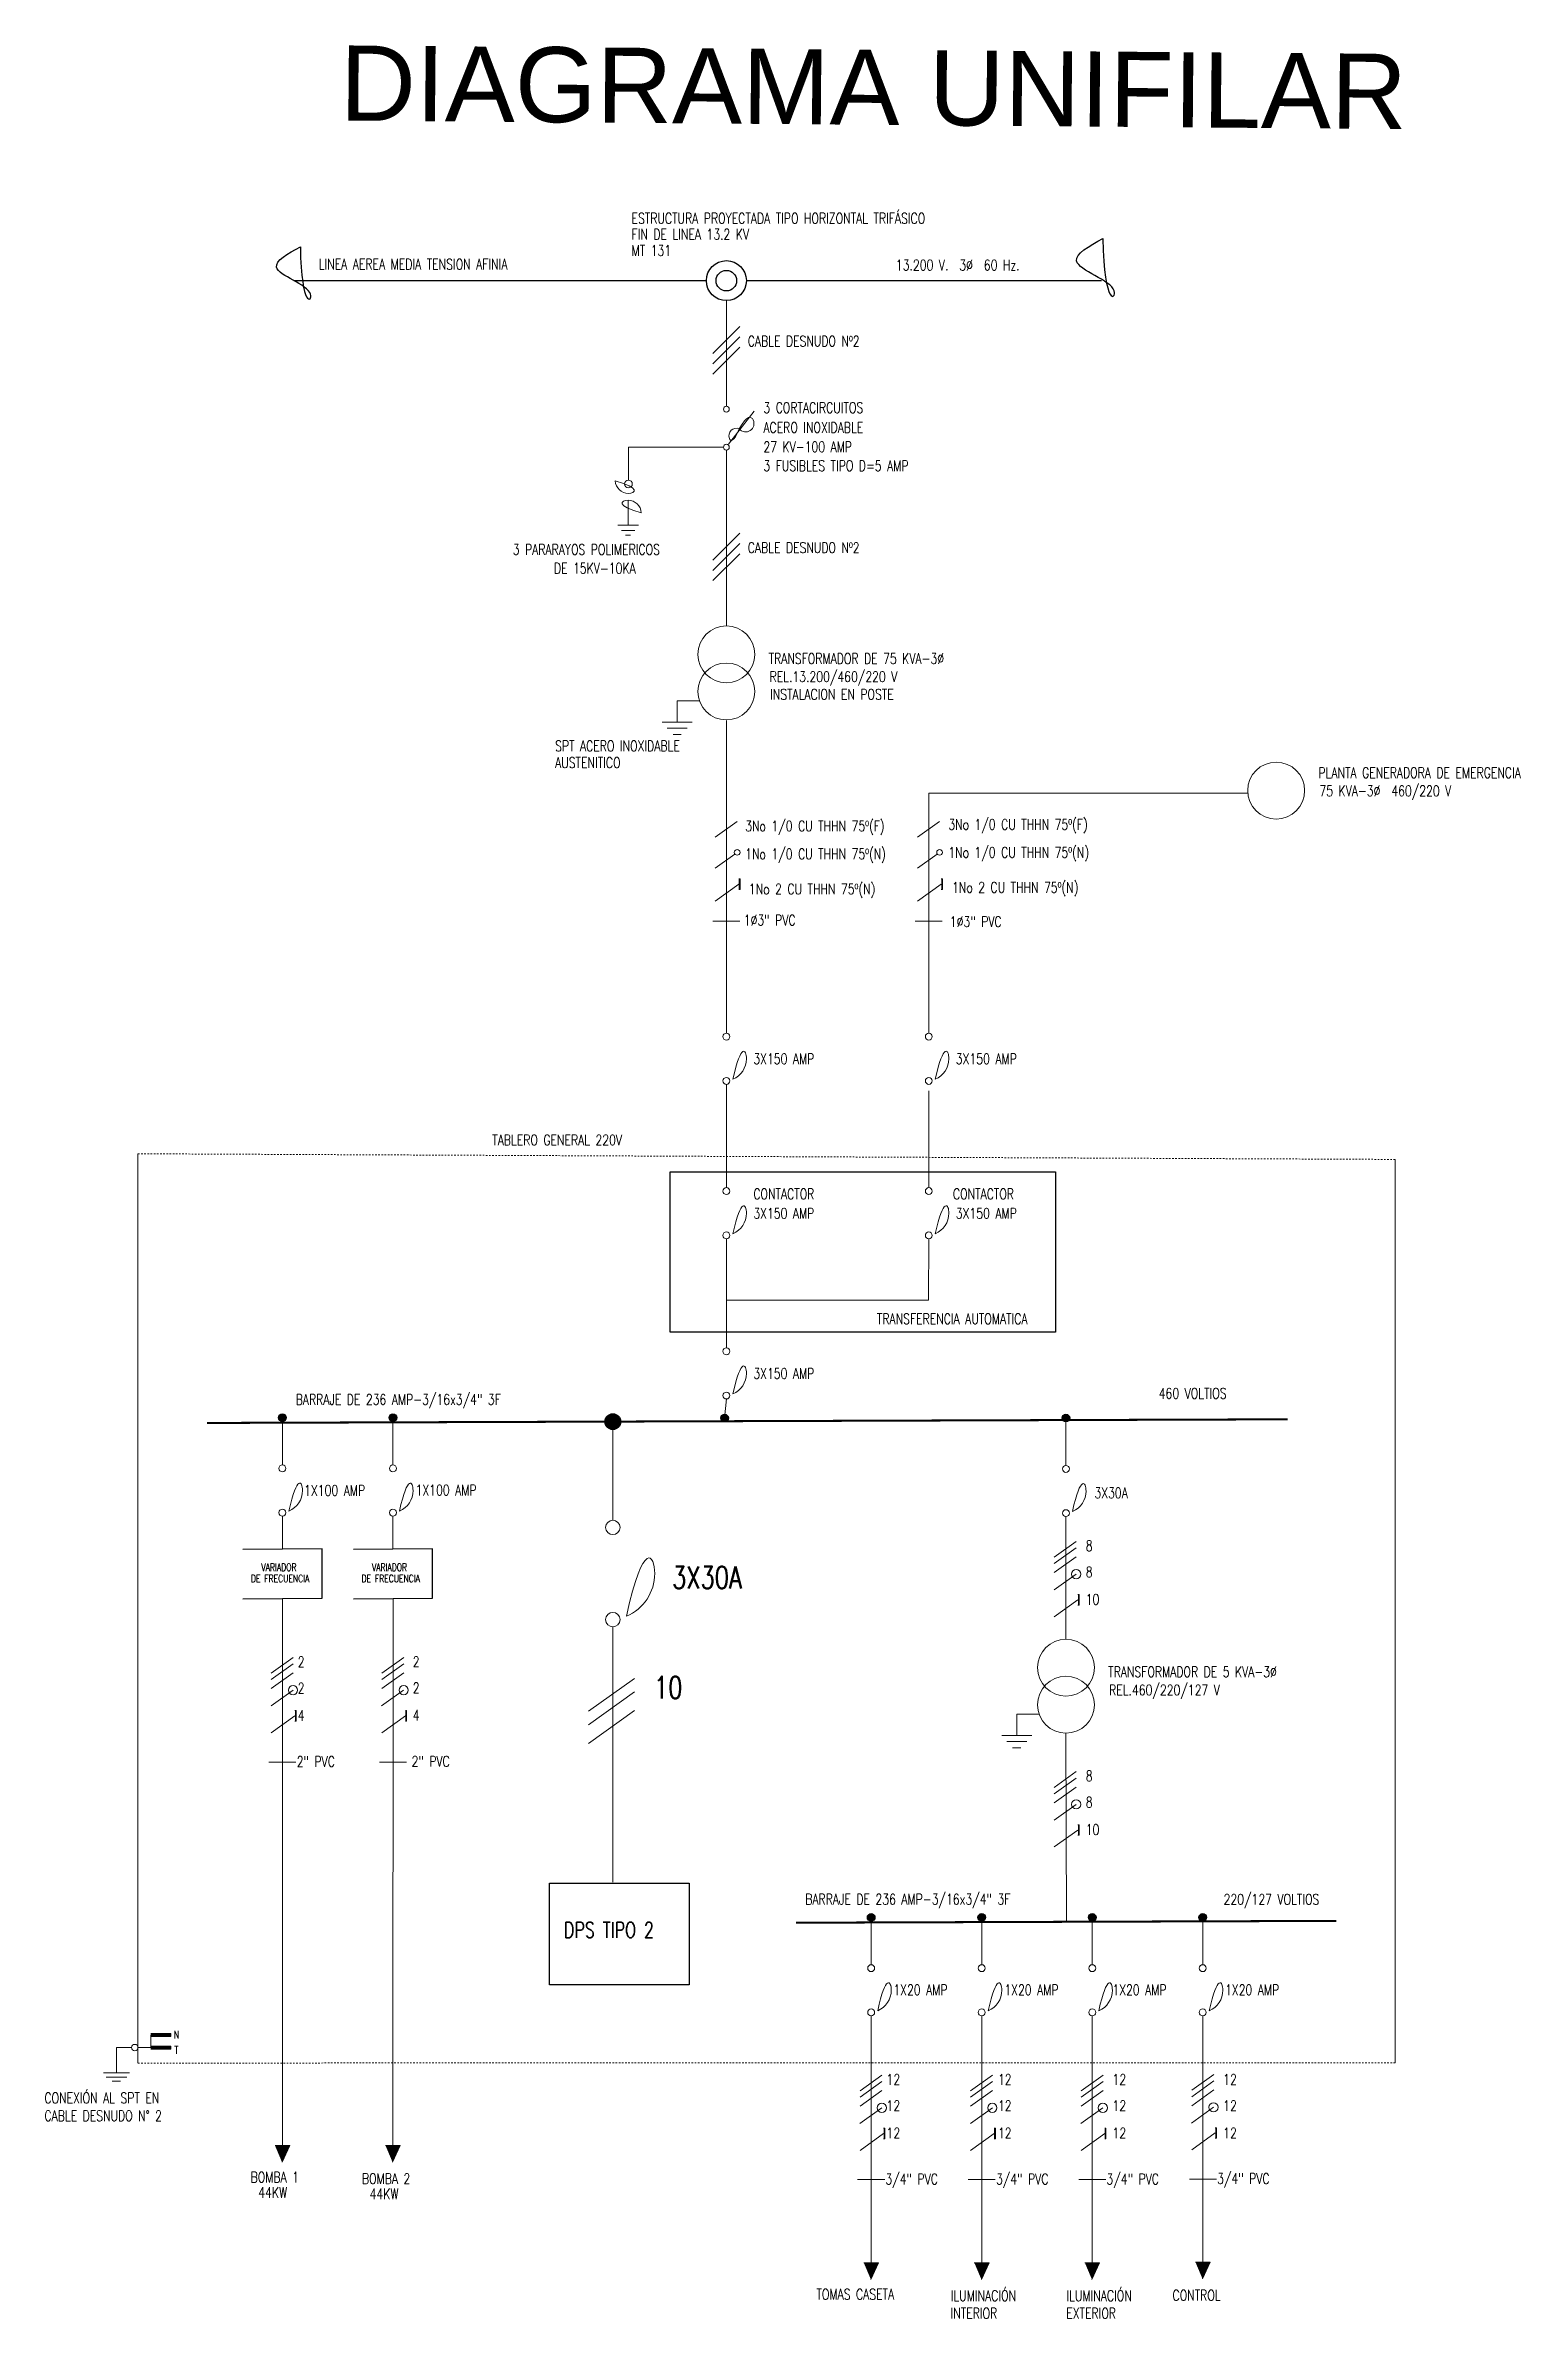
# Model space of a CAD drawing. Header units: millimetres. Extents: x 0 to 13122405194, y 0 to 58356550662.
# Drawn here: x 13122405100.4 to 13122405193.7, y 58356549733.8 to 58356549877.6 of the extents above; entities that cross this region are included whole.
import ezdxf
from ezdxf.lldxf.tags import DXFTag

# ---------------------------------------------------------------- set-up
doc = ezdxf.new("R2010")
doc.units = ezdxf.units.MM
for name, pattern in [('ACAD_ISO04W100', [30, 24, -3, 0, -3]), ('HIDDEN', [0.375, 0.25, -0.125]), ('LIN_13.2', [27.32, 10.7, -5.54, 0, -5.54, 0, -5.54])]:
    doc.linetypes.add(name, pattern=pattern)
for name, color, linetype in [('CABLE', 4, 'Continuous'), ('CON1', 5, 'Continuous'), ('CON3', 6, 'Continuous'), ('DIAGRAMA', 3, 'Continuous'), ('MUROS', 5, 'Continuous'), ('textos', 6, 'Continuous')]:
    doc.layers.add(name, color=color, linetype=linetype)
for name, color, linetype, lineweight in [('Diagrama Unifilar', 2, 'Continuous', 30), ('Existentes Red de MT', 1, 'LIN_13.2', 30), ('Linea Tomas', 1, 'Continuous', 35), ('MARQUILLA 1', 30, 'Continuous', 25), ('Retornos', 1, 'ACAD_ISO04W100', 25), ('SALMON', 30, 'Continuous', 15), ('TEX', 1, 'Continuous', 25), ('texto', 7, 'Continuous', 25)]:
    doc.layers.add(name, color=color, linetype=linetype, lineweight=lineweight)
doc.styles.add('Arch-Dim', font='romans.shx', dxfattribs={"width": 0.75, "height": 0.09})
doc.styles.add('HAND', font='hand')
doc.styles.get("Standard").update_dxf_attribs({"font": 'arial.ttf'})
tags = doc.linetypes.add('X', pattern='A,6.25,-1.36398,["X",HAND,S=1.5,R=0,X=0,Y=-0.750029],-1.317991', length=8.931971).pattern_tags.tags
tags[6] = DXFTag(74, 10)

msp = doc.modelspace()

# ---------------------------------------------------------------- texts
at = {"insert": (13122405119.04083, 58356549877.55846), "char_height": 4.75, "attachment_point": 1, "rotation": 359.5369862}
msp.add_mtext_dynamic_manual_height_columns('DIAGRAMA UNIFILAR', width=138.0214242, gutter_width=14.84375, heights=[0], dxfattribs=at)
at = {"layer": 'texto', "color": 7, "lineweight": 15, "style": 'Arch-Dim', "width": 0.75}
for s, height, p in [('ESTRUCTURA PROYECTADA TIPO HORIZONTAL TRIFÁSICO', 0.6703815, (13122405137.45559, 58356549866.28911, -8458.4941)), ('FIN DE LINEA 13.2 KV', 0.6703815, (13122405137.45559, 58356549865.27748, -8458.4941)), ('LINEA AEREA MEDIA TENSION AFINIA', 0.6703815, (13122405117.67247, 58356549863.3842, -8458.4941)), ('MT 131', 0.670382, (13122405137.45696, 58356549864.24617, -8458.4941)), ('13.200 V.  3%%c  60 Hz.', 0.6703815, (13122405154.17411, 58356549863.328, -8458.4941)), ('CABLE DESNUDO Nº2', 0.6703815, (13122405144.80578, 58356549858.51669, -8458.4941)), ('ACERO INOXIDABLE', 0.6703815, (13122405145.79538, 58356549853.05737, -8458.4941)), ('3 CORTACIRCUITOS', 0.6703815, (13122405145.79538, 58356549854.30917, -8458.4941)), ('27 KV-100 AMP', 0.6703815, (13122405145.79538, 58356549851.83583, -8458.4941)), ('3 FUSIBLES TIPO D=5 AMP', 0.6703815, (13122405145.79538, 58356549850.63808, -8458.4941)), ('3 PARARAYOS POLIMERICOS', 0.6703815, (13122405129.94314, 58356549845.34164, -8458.4941)), ('CABLE DESNUDO Nº2', 0.6703815, (13122405144.80578, 58356549845.45718, -8458.4941)), ('DE 15KV-10KA', 0.6703815, (13122405132.54689, 58356549844.15617, -8458.4941)), ('TRANSFORMADOR DE 75 KVA-3%%C  ', 0.6703815, (13122405146.1242, 58356549838.44603, -8458.4941)), ('REL.13.200/460/220 V', 0.6703815, (13122405146.18451, 58356549837.30124, -8458.4941)), ('INSTALACION EN POSTE', 0.6703815, (13122405146.21375, 58356549836.18187, -8458.4941)), ('SPT ACERO INOXIDABLE', 0.6703815, (13122405132.62295, 58356549832.92238, -8458.4941)), ('AUSTENITICO', 0.6703815, (13122405132.62295, 58356549831.86514, -8458.4941)), ('PLANTA GENERADORA DE EMERGENCIA  ', 0.6703815, (13122405180.89526, 58356549831.22307, -12518.57127)), ('75 KVA-3%%C  460/220 V', 0.6703815, (13122405180.95559, 58356549830.07828, -12518.57127)), ('3No 1/0 CU THHN 75º(F)', 0.6703815, (13122405144.64566, 58356549827.85593, -8458.4941)), ('3No 1/0 CU THHN 75º(F)', 0.6703815, (13122405157.48784, 58356549827.95435, -8458.4941)), ('1No 1/0 CU THHN 75º(N)', 0.6703815, (13122405144.64566, 58356549826.08948, -8458.4941)), ('1No 1/0 CU THHN 75º(N)', 0.6703815, (13122405157.48784, 58356549826.18788, -8458.4941)), ('1No 2 CU THHN 75º(N)', 0.6703815, (13122405144.87849, 58356549823.87299, -8458.4941)), ('1No 2 CU THHN 75º(N)', 0.6703815, (13122405157.72067, 58356549823.97142, -8458.4941)), ('1%%C3" PVC', 0.670382, (13122405144.55484, 58356549821.90005, -8458.4941)), ('1%%C3" PVC', 0.670382, (13122405157.58716, 58356549821.80745, -8458.4941)), ('3X150 AMP', 0.670382, (13122405145.15942, 58356549813.13243, -8458.4941)), ('3X150 AMP', 0.670382, (13122405157.96201, 58356549813.13243, -8458.4941)), ('TABLERO GENERAL 220V ', 0.6703815, (13122405128.64639, 58356549808.00104, -8458.4941)), ('CONTACTOR', 0.670382, (13122405145.15942, 58356549804.58914, -8458.4941)), ('CONTACTOR', 0.670382, (13122405157.7818, 58356549804.58914, -8458.4941)), ('3X150 AMP', 0.670382, (13122405145.15942, 58356549803.36183, -8458.4941)), ('3X150 AMP', 0.670382, (13122405157.96201, 58356549803.36183, -8458.4941)), ('TRANSFERENCIA AUTOMATICA', 0.6703815, (13122405152.97335, 58356549796.69109, -8458.4941)), ('3X150 AMP', 0.670382, (13122405145.15942, 58356549793.23381, -8458.4941)), ('BARRAJE DE 236 AMP-3/16x3/4" 3F ', 0.6703815, (13122405116.21836, 58356549791.58968, -8458.4941)), ('460 VOLTIOS', 0.6703815, (13122405170.79298, 58356549791.97404, -8458.4941)), ('1X100 AMP', 0.670382, (13122405116.7533, 58356549785.83905, -8458.4941)), ('1X100 AMP', 0.670382, (13122405123.80198, 58356549785.85867, -8458.4941)), ('3X30A', 0.670382, (13122405166.72751, 58356549785.68265, -8458.4941)), ('8', 0.67038, (13122405166.17784, 58356549782.34044, -8458.4941)), ('DE FRECUENCIA', 0.4692671, (13122405113.39159, 58356549780.36646, -4398.41693)), ('VARIADOR ', 0.469267, (13122405114.05107, 58356549781.07669, -4398.41693)), ('DE FRECUENCIA', 0.4692671, (13122405120.38151, 58356549780.36646, -4398.41693)), ('VARIADOR ', 0.469267, (13122405121.04099, 58356549781.07669, -4398.41693)), ('3X30A', 1.396628, (13122405140.02556, 58356549779.97279, -8458.4941)), ('8', 0.67038, (13122405166.17784, 58356549780.6783, -8458.4941)), ('10', 0.670382, (13122405166.17784, 58356549778.94734, -8458.4941)), ('2', 0.67038, (13122405116.34981, 58356549775.00063, -8458.4941)), ('2', 0.67038, (13122405123.61633, 58356549775.01018, -8458.4941)), ('TRANSFORMADOR DE 5 KVA-3%%C  ', 0.6703815, (13122405167.5981, 58356549774.36334, -8458.4941)), ('2', 0.67038, (13122405116.34981, 58356549773.3385, -8458.4941)), ('2', 0.67038, (13122405123.61633, 58356549773.34804, -8458.4941)), ('10', 1.396628, (13122405138.88042, 58356549773.00986, -8458.4941)), ('REL.460/220/127 V', 0.6703815, (13122405167.65842, 58356549773.21857, -8458.4941)), ('4', 0.67038, (13122405116.34981, 58356549771.60753, -8458.4941)), ('4', 0.67038, (13122405123.61633, 58356549771.61707, -8458.4941)), ('2" PVC', 0.670382, (13122405116.28141, 58356549768.69591, -8458.4941)), ('2" PVC', 0.670382, (13122405123.54792, 58356549768.70544, -8458.4941)), ('8', 0.67038, (13122405166.17784, 58356549767.78172, -8458.4941)), ('8', 0.67038, (13122405166.17784, 58356549766.1196, -8458.4941)), ('10', 0.670382, (13122405166.17784, 58356549764.38863, -8458.4941)), ('BARRAJE DE 236 AMP-3/16x3/4" 3F ', 0.6703815, (13122405148.43991, 58356549759.9847, -8458.4941)), ('220/127 VOLTIOS', 0.6703815, (13122405174.89565, 58356549759.97946, -8458.4941)), ('DPS TIPO 2', 0.97764, (13122405133.18524, 58356549757.88892)), ('1X20 AMP', 0.670382, (13122405154.01296, 58356549754.25368, -8458.4941)), ('1X20 AMP', 0.670382, (13122405161.03269, 58356549754.25368, -8458.4941)), ('1X20 AMP', 0.670382, (13122405167.86396, 58356549754.25368, -8458.4941)), ('1X20 AMP', 0.670382, (13122405174.98551, 58356549754.25368, -8458.4941)), ('N', 0.50279, (13122405108.50555, 58356549751.5038, -8458.4941)), ('T', 0.50279, (13122405108.54234, 58356549750.53404, -8458.4941)), ('12', 0.670382, (13122405153.58052, 58356549748.59192, -8458.4941)), ('12', 0.670382, (13122405160.63354, 58356549748.59192, -8458.4941)), ('12', 0.670382, (13122405167.86972, 58356549748.59192, -8458.4941)), ('12', 0.670382, (13122405174.86854, 58356549748.59192, -8458.4941)), ('CONEXIÓN AL SPT EN', 0.6703815, (13122405100.33006, 58356549747.41658, -8458.4941)), ('12', 0.670382, (13122405153.58052, 58356549746.92979, -8458.4941)), ('12', 0.670382, (13122405160.63354, 58356549746.92979, -8458.4941)), ('12', 0.670382, (13122405167.86972, 58356549746.92979, -8458.4941)), ('12', 0.670382, (13122405174.86854, 58356549746.92979, -8458.4941)), ('CABLE DESNUDO N° 2', 0.6703815, (13122405100.33006, 58356549746.28899, -8458.4941)), ('12', 0.670382, (13122405153.58052, 58356549745.19882, -8458.4941)), ('12', 0.670382, (13122405160.63354, 58356549745.19882, -8458.4941)), ('12', 0.670382, (13122405167.86972, 58356549745.19882, -8458.4941)), ('12', 0.670382, (13122405174.86854, 58356549745.19882, -8458.4941)), ('BOMBA 1', 0.670382, (13122405113.3663, 58356549742.40794, -8458.4941)), ('3/4" PVC', 0.670382, (13122405153.51212, 58356549742.28722, -8458.4941)), ('3/4" PVC', 0.670382, (13122405160.50205, 58356549742.28722, -8458.4941)), ('3/4" PVC', 0.670382, (13122405167.49197, 58356549742.28722, -8458.4941)), ('3/4" PVC', 0.670382, (13122405174.48698, 58356549742.31976, -8458.4941)), ('44KW', 0.670382, (13122405113.85129, 58356549741.44325, -4398.41693)), ('BOMBA 2', 0.670382, (13122405120.40607, 58356549742.31305, -8458.4941)), ('44KW', 0.670382, (13122405120.89106, 58356549741.34836, -4398.41693)), ('TOMAS CASETA', 0.6703815, (13122405149.14835, 58356549735.00513, -8458.4941)), ('INTERIOR', 0.670382, (13122405157.62977, 58356549733.80243, -8458.4941)), ('ILUMINACIÓN', 0.6703815, (13122405157.63679, 58356549734.91023, -8458.4941)), ('EXTERIOR', 0.670382, (13122405164.94671, 58356549733.80243, -8458.4941)), ('ILUMINACIÓN', 0.6703815, (13122405164.95372, 58356549734.91023, -8458.4941)), ('CONTROL', 0.670382, (13122405171.66721, 58356549734.94128, -8458.4941))]:
    msp.add_text(s, height=height, dxfattribs=at).set_placement(p)

# ---------------------------------------------------------------- blocks, each defined once
blk = doc.blocks.new('PTO.CONEXIÓN')
h = blk.add_hatch(color=30)
edge = h.paths.add_edge_path()
edge.add_arc((0, 0), 0.949, 0, 360)
at = {"color": 30}
blk.add_circle((0, 0), 0.949, dxfattribs=at)

# ---------------------------------------------------------------- hatches: boundary and pattern name
at = {"layer": 'Diagrama Unifilar', "lineweight": 15}
for points in [[(13122405115.84545, 58356549744.73743), (13122405114.91153, 58356549744.73743), (13122405115.35581, 58356549743.68251)], [(13122405122.83538, 58356549744.73743), (13122405121.90146, 58356549744.73743), (13122405122.34574, 58356549743.68251)], [(13122405153.07616, 58356549737.33463), (13122405152.14225, 58356549737.33463), (13122405152.58652, 58356549736.27969)], [(13122405160.06609, 58356549737.33463), (13122405159.13217, 58356549737.33463), (13122405159.57645, 58356549736.27969)], [(13122405167.05602, 58356549737.33463), (13122405166.1221, 58356549737.33463), (13122405166.56638, 58356549736.27969)], [(13122405174.05103, 58356549737.36716), (13122405173.11711, 58356549737.36716), (13122405173.56139, 58356549736.31224)]]:
    msp.add_hatch(color=30, dxfattribs=at).paths.add_polyline_path(points)
at = {"layer": 'Retornos', "linetype": 'Continuous', "lineweight": 15, "ltscale": 0.8}
for points in [[(13122405144.31536, 58356549826.52385, 1), (13122405143.95547, 58356549826.52385, 1)], [(13122405157.11795, 58356549826.52385, 1), (13122405156.75807, 58356549826.52385, 1)], [(13122405144.31536, 58356549824.85121), (13122405144.23813, 58356549824.85121), (13122405144.23813, 58356549824.18222), (13122405144.31536, 58356549824.18222)], [(13122405157.11795, 58356549824.85121), (13122405157.04072, 58356549824.85121), (13122405157.04072, 58356549824.18222), (13122405157.11795, 58356549824.18222)], [(13122405165.76109, 58356549779.58922), (13122405165.68386, 58356549779.58922), (13122405165.68386, 58356549778.92023), (13122405165.76109, 58356549778.92023)], [(13122405116.2424, 58356549772.24942), (13122405116.16517, 58356549772.24942), (13122405116.16517, 58356549771.58043), (13122405116.2424, 58356549771.58043)], [(13122405123.23233, 58356549772.24942), (13122405123.1551, 58356549772.24942), (13122405123.1551, 58356549771.58043), (13122405123.23233, 58356549771.58043)], [(13122405165.76109, 58356549765.03052), (13122405165.68386, 58356549765.03052), (13122405165.68386, 58356549764.36153), (13122405165.76109, 58356549764.36153)], [(13122405108.3252, 58356549751.63121), (13122405108.3252, 58356549751.82375), (13122405107.05503, 58356549751.82375), (13122405107.05503, 58356549751.63121)], [(13122405108.3252, 58356549750.84108), (13122405108.3252, 58356549751.0336), (13122405107.05503, 58356549751.0336), (13122405107.05503, 58356549750.84108)], [(13122405174.44798, 58356549745.87328), (13122405174.37075, 58356549745.87328), (13122405174.37075, 58356549745.20425), (13122405174.44798, 58356549745.20425)], [(13122405153.47311, 58356549745.84073), (13122405153.39589, 58356549745.84073), (13122405153.39589, 58356549745.17172), (13122405153.47311, 58356549745.17172)], [(13122405160.46304, 58356549745.84073), (13122405160.38581, 58356549745.84073), (13122405160.38581, 58356549745.17172), (13122405160.46304, 58356549745.17172)], [(13122405167.45297, 58356549745.84073), (13122405167.37574, 58356549745.84073), (13122405167.37574, 58356549745.17172), (13122405167.45297, 58356549745.17172)]]:
    msp.add_hatch(color=256, dxfattribs=at).paths.add_polyline_path(points)
h = msp.add_hatch(color=1, dxfattribs=at)
h.dxf.hatch_style = 1
h.paths.add_polyline_path([(13122405165.28044, 58356549780.87865, 1), (13122405165.86018, 58356549780.87865, 1)])
h = msp.add_hatch(color=1, dxfattribs=at)
h.dxf.hatch_style = 1
h.paths.add_polyline_path([(13122405115.76175, 58356549773.53885, 1), (13122405116.34149, 58356549773.53885, 1)])
h = msp.add_hatch(color=1, dxfattribs=at)
h.dxf.hatch_style = 1
h.paths.add_polyline_path([(13122405122.75168, 58356549773.53885, 1), (13122405123.33142, 58356549773.53885, 1)])
h = msp.add_hatch(color=1, dxfattribs=at)
h.dxf.hatch_style = 1
h.paths.add_polyline_path([(13122405165.28044, 58356549766.31995, 1), (13122405165.86018, 58356549766.31995, 1)])
h = msp.add_hatch(color=256, dxfattribs=at)
h.paths.add_polyline_path([(13122405106.04767, 58356549751.14247), (13122405106.04767, 58356549750.73222, 0.414213562), (13122405106.25279, 58356549750.93735, 0.414213562)])
h.paths.add_polyline_path([(13122405106.04767, 58356549751.14247, 0.414213562), (13122405105.84256, 58356549750.93735, 0.414213562), (13122405106.04767, 58356549750.73222)])
h = msp.add_hatch(color=1, dxfattribs=at)
h.dxf.hatch_style = 1
h.paths.add_polyline_path([(13122405152.99247, 58356549747.13014, 1), (13122405153.5722, 58356549747.13014, 1)])
h = msp.add_hatch(color=1, dxfattribs=at)
h.dxf.hatch_style = 1
h.paths.add_polyline_path([(13122405159.98239, 58356549747.13014, 1), (13122405160.56213, 58356549747.13014, 1)])
h = msp.add_hatch(color=1, dxfattribs=at)
h.dxf.hatch_style = 1
h.paths.add_polyline_path([(13122405166.97232, 58356549747.13014, 1), (13122405167.55206, 58356549747.13014, 1)])
h = msp.add_hatch(color=1, dxfattribs=at)
h.dxf.hatch_style = 1
h.paths.add_polyline_path([(13122405173.96733, 58356549747.16269, 1), (13122405174.54707, 58356549747.16269, 1)])

# ---------------------------------------------------------------- linework, layer by layer
at = {"color": 1, "elevation": -4398.41693}
msp.add_lwpolyline([(13122405140.28355, 58356549806.32297), (13122405164.27402, 58356549806.32297), (13122405164.27402, 58356549796.19125), (13122405139.90719, 58356549796.19125), (13122405139.90719, 58356549806.32297), (13122405140.28355, 58356549806.32297)], dxfattribs=at)
at = {"color": 1, "elevation": -8458.4941}
for points in [[(13122405112.88481, 58356549779.3098), (13122405117.88702, 58356549779.35927), (13122405117.88702, 58356549782.48726), (13122405112.88481, 58356549782.43779)], [(13122405119.87474, 58356549779.3098), (13122405124.87695, 58356549779.35927), (13122405124.87695, 58356549782.48726), (13122405119.87474, 58356549782.43779)]]:
    msp.add_lwpolyline(points, close=True, dxfattribs=at)
at = {"color": 1}
msp.add_lwpolyline([(13122405132.26569, 58356549761.34494), (13122405141.09425, 58356549761.34494), (13122405141.09425, 58356549754.90959), (13122405132.26569, 58356549754.90959)], close=True, dxfattribs=at)
at = {"layer": 'CABLE', "color": 1, "lineweight": 15}
for centre in [(13122405143.45145, 58356549839.04828, -8458.4941), (13122405143.45145, 58356549836.70062, -8458.4941), (13122405178.22252, 58356549830.43242, -12518.57127), (13122405164.92536, 58356549774.96561, -8458.4941), (13122405164.92536, 58356549772.61794, -8458.4941)]:
    msp.add_circle(centre, 1.79933, dxfattribs=at)
at = {"layer": 'CON3', "lineweight": 15, "const_width": 0.1283, "elevation": -8458.4941}
for points in [[(13122405110.61953, 58356549790.43947), (13122405178.95186, 58356549790.67046)], [(13122405147.85024, 58356549758.83447), (13122405182.01641, 58356549758.94998)]]:
    msp.add_lwpolyline(points, dxfattribs=at)
at = {"layer": 'DIAGRAMA', "lineweight": 15}
msp.add_circle((13122405137.25941, 58356549849.82304, -8458.4941), 0.24514, dxfattribs=at)
at = {"layer": 'Diagrama Unifilar', "color": 30, "lineweight": 15, "elevation": -8458.4941}
for points in [[(13122405115.35581, 58356549743.68251), (13122405115.84545, 58356549744.73743), (13122405114.91153, 58356549744.73743)], [(13122405122.34574, 58356549743.68251), (13122405122.83538, 58356549744.73743), (13122405121.90146, 58356549744.73743)], [(13122405152.58652, 58356549736.27969), (13122405153.07616, 58356549737.33463), (13122405152.14225, 58356549737.33463)], [(13122405159.57645, 58356549736.27969), (13122405160.06609, 58356549737.33463), (13122405159.13217, 58356549737.33463)], [(13122405166.56638, 58356549736.27969), (13122405167.05602, 58356549737.33463), (13122405166.1221, 58356549737.33463)], [(13122405173.56139, 58356549736.31224), (13122405174.05103, 58356549737.36716), (13122405173.11711, 58356549737.36716)]]:
    msp.add_lwpolyline(points, close=True, dxfattribs=at)
at = {"layer": 'Existentes Red de MT', "color": 5, "linetype": 'X', "ltscale": 0.1}
for p, q in [((13122405116.09113, 58356549862.68565, -8458.4941), (13122405142.18053, 58356549862.68565, -8458.4941)), ((13122405144.72072, 58356549862.68565, -8458.4941), (13122405167.17267, 58356549862.68565, -8458.4941))]:
    msp.add_line(p, q, dxfattribs=at)
at = {"layer": 'Linea Tomas', "lineweight": 15}
msp.add_line((13122405143.5856, 58356549852.34102, -8458.4941), (13122405145.21268, 58356549854.41916, -8458.4941), dxfattribs=at)
for centre in [(13122405143.45145, 58356549854.55431, -8458.4941), (13122405143.45145, 58356549852.14597, -8458.4941)]:
    msp.add_circle(centre, 0.18393, dxfattribs=at)
for centre, radius, start, end in [((13122405144.67458, 58356549853.64056, -8458.4941), 0.5262, 219.7889221, 109.0987381), ((13122405144.07549, 58356549852.88263, -8458.4941), 0.46403, 65.1828422, 271.4185306)]:
    msp.add_arc(centre, radius, start, end, dxfattribs=at)
at = {"layer": 'MARQUILLA 1', "lineweight": 15}
for p, q in [((13122405137.25941, 58356549852.14597, -8458.4941), (13122405137.25941, 58356549850.06818, -8458.4941)), ((13122405143.26752, 58356549852.14597, -8458.4941), (13122405137.25941, 58356549852.14597, -8458.4941))]:
    msp.add_line(p, q, dxfattribs=at)
at = {"layer": 'MUROS', "color": 30, "lineweight": 30}
for centre, radius in [((13122405143.45271, 58356549862.68001, -3383.39764), 1.26445), ((13122405143.45145, 58356549862.68001, -8458.4941), 0.65163)]:
    msp.add_circle(centre, radius, dxfattribs=at)
at = {"layer": 'Retornos', "color": 1, "linetype": 'Continuous', "lineweight": 15, "ltscale": 0.8}
for p, q in [((13122405144.29691, 58356549859.77068, -8458.4941), (13122405142.59488, 58356549858.06865, -8458.4941)), ((13122405144.29691, 58356549859.12073, -8458.4941), (13122405142.59488, 58356549857.41869, -8458.4941)), ((13122405144.29691, 58356549858.47076, -8458.4941), (13122405142.59488, 58356549856.76874, -8458.4941)), ((13122405144.29691, 58356549846.7112, -8458.4941), (13122405142.59488, 58356549845.00917, -8458.4941)), ((13122405144.29691, 58356549846.06125, -8458.4941), (13122405142.59488, 58356549844.35922, -8458.4941)), ((13122405144.29691, 58356549845.41129, -8458.4941), (13122405142.59488, 58356549843.70926, -8458.4941)), ((13122405142.74581, 58356549827.48492, -8458.4941), (13122405144.13541, 58356549828.4805, -8458.4941)), ((13122405155.5484, 58356549827.48492, -8458.4941), (13122405156.93801, 58356549828.4805, -8458.4941)), ((13122405142.74581, 58356549825.52827, -8458.4941), (13122405143.98914, 58356549826.41904, -8458.4941)), ((13122405155.5484, 58356549825.52827, -8458.4941), (13122405156.79173, 58356549826.41904, -8458.4941)), ((13122405142.74581, 58356549823.44754, -8458.4941), (13122405144.23813, 58356549824.51671, -8458.4941)), ((13122405155.5484, 58356549823.44754, -8458.4941), (13122405157.04072, 58356549824.51671, -8458.4941)), ((13122405164.19154, 58356549781.95395, -8458.4941), (13122405165.58115, 58356549782.94952, -8458.4941)), ((13122405164.19154, 58356549781.54691, -8458.4941), (13122405165.58115, 58356549782.54248, -8458.4941)), ((13122405164.19154, 58356549780.97978, -8458.4941), (13122405165.58115, 58356549781.97537, -8458.4941)), ((13122405164.18071, 58356549779.88307, -8458.4941), (13122405165.57031, 58356549780.87865, -8458.4941)), ((13122405164.19154, 58356549778.18555, -8458.4941), (13122405165.68386, 58356549779.25471, -8458.4941)), ((13122405114.67285, 58356549774.61415, -8458.4941), (13122405116.06246, 58356549775.60973, -8458.4941)), ((13122405114.67285, 58356549774.20711, -8458.4941), (13122405116.06246, 58356549775.20268, -8458.4941)), ((13122405114.67285, 58356549773.63998, -8458.4941), (13122405116.06246, 58356549774.63557, -8458.4941)), ((13122405121.66278, 58356549774.61415, -8458.4941), (13122405123.05239, 58356549775.60973, -8458.4941)), ((13122405121.66278, 58356549774.20711, -8458.4941), (13122405123.05239, 58356549775.20268, -8458.4941)), ((13122405121.66278, 58356549773.63998, -8458.4941), (13122405123.05239, 58356549774.63557, -8458.4941)), ((13122405114.66201, 58356549772.54327, -8458.4941), (13122405116.05162, 58356549773.53885, -8458.4941)), ((13122405121.65194, 58356549772.54327, -8458.4941), (13122405123.04155, 58356549773.53885, -8458.4941)), ((13122405134.7423, 58356549772.20468, -8458.4941), (13122405137.63732, 58356549774.27881, -8458.4941)), ((13122405134.7423, 58356549771.35669, -8458.4941), (13122405137.63732, 58356549773.4308, -8458.4941)), ((13122405114.67285, 58356549770.84575, -8458.4941), (13122405116.16517, 58356549771.91492, -8458.4941)), ((13122405121.66278, 58356549770.84575, -8458.4941), (13122405123.1551, 58356549771.91492, -8458.4941)), ((13122405134.7423, 58356549770.1752, -8458.4941), (13122405137.63732, 58356549772.24931, -8458.4941)), ((13122405164.19154, 58356549767.39523, -8458.4941), (13122405165.58115, 58356549768.39082, -8458.4941)), ((13122405164.19154, 58356549766.98819, -8458.4941), (13122405165.58115, 58356549767.98378, -8458.4941)), ((13122405164.18071, 58356549765.32436, -8458.4941), (13122405165.57031, 58356549766.31995, -8458.4941)), ((13122405164.19154, 58356549766.42108, -8458.4941), (13122405165.58115, 58356549767.41667, -8458.4941)), ((13122405164.19154, 58356549763.62685, -8458.4941), (13122405165.68386, 58356549764.69601, -8458.4941)), ((13122405151.90356, 58356549748.20543, -8458.4941), (13122405153.29317, 58356549749.20102, -8458.4941)), ((13122405151.90356, 58356549747.79839, -8458.4941), (13122405153.29317, 58356549748.79398, -8458.4941)), ((13122405158.89349, 58356549748.20543, -8458.4941), (13122405160.2831, 58356549749.20102, -8458.4941)), ((13122405158.89349, 58356549747.79839, -8458.4941), (13122405160.2831, 58356549748.79398, -8458.4941)), ((13122405165.88342, 58356549748.20543, -8458.4941), (13122405167.27303, 58356549749.20102, -8458.4941)), ((13122405165.88342, 58356549747.79839, -8458.4941), (13122405167.27303, 58356549748.79398, -8458.4941)), ((13122405172.87843, 58356549748.23798, -8458.4941), (13122405174.26803, 58356549749.23357, -8458.4941)), ((13122405172.87843, 58356549747.83093, -8458.4941), (13122405174.26803, 58356549748.82652, -8458.4941)), ((13122405151.90356, 58356549747.23129, -8458.4941), (13122405153.29317, 58356549748.22687, -8458.4941)), ((13122405158.89349, 58356549747.23129, -8458.4941), (13122405160.2831, 58356549748.22687, -8458.4941)), ((13122405165.88342, 58356549747.23129, -8458.4941), (13122405167.27303, 58356549748.22687, -8458.4941)), ((13122405172.87843, 58356549747.26382, -8458.4941), (13122405174.26803, 58356549748.2594, -8458.4941)), ((13122405151.89273, 58356549746.13457, -8458.4941), (13122405153.28233, 58356549747.13014, -8458.4941)), ((13122405158.88265, 58356549746.13457, -8458.4941), (13122405160.27226, 58356549747.13014, -8458.4941)), ((13122405165.87258, 58356549746.13457, -8458.4941), (13122405167.26219, 58356549747.13014, -8458.4941)), ((13122405172.86759, 58356549746.1671, -8458.4941), (13122405174.2572, 58356549747.16269, -8458.4941)), ((13122405151.90356, 58356549744.43706, -8458.4941), (13122405153.39589, 58356549745.50623, -8458.4941)), ((13122405158.89349, 58356549744.43706, -8458.4941), (13122405160.38581, 58356549745.50623, -8458.4941)), ((13122405165.88342, 58356549744.43706, -8458.4941), (13122405167.37574, 58356549745.50623, -8458.4941)), ((13122405172.87843, 58356549744.46959, -8458.4941), (13122405174.37075, 58356549745.53876, -8458.4941))]:
    msp.add_line(p, q, dxfattribs=at)
at = {"layer": 'Retornos', "linetype": 'Continuous', "lineweight": 15, "ltscale": 0.8}
for p, q in [((13122405142.59671, 58356549822.16605, -8458.4941), (13122405144.30618, 58356549822.16605, -8458.4941)), ((13122405155.3993, 58356549822.16605, -8458.4941), (13122405157.10878, 58356549822.16605, -8458.4941)), ((13122405114.52376, 58356549768.99707, -8458.4941), (13122405116.23323, 58356549768.99707, -8458.4941)), ((13122405121.51369, 58356549768.99707, -8458.4941), (13122405123.22315, 58356549768.99707, -8458.4941)), ((13122405107.05503, 58356549750.93735, -8458.4941), (13122405107.05503, 58356549751.72748, -8458.4941)), ((13122405105.84256, 58356549750.93735, -8458.4941), (13122405104.88555, 58356549750.93735, -8458.4941)), ((13122405104.88555, 58356549750.93735, -8458.4941), (13122405104.88555, 58356549749.33054, -8458.4941)), ((13122405107.05503, 58356549750.93735, -8458.4941), (13122405106.25279, 58356549750.93735, -8458.4941)), ((13122405105.71477, 58356549749.33054, -8458.4941), (13122405104.05633, 58356549749.33054, -8458.4941)), ((13122405105.54499, 58356549749.06906, -8458.4941), (13122405104.22612, 58356549749.06906, -8458.4941)), ((13122405105.13237, 58356549748.80759, -8458.4941), (13122405104.61429, 58356549748.80759, -8458.4941)), ((13122405151.75447, 58356549742.58836, -8458.4941), (13122405153.46394, 58356549742.58836, -8458.4941)), ((13122405158.7444, 58356549742.58836, -8458.4941), (13122405160.45387, 58356549742.58836, -8458.4941)), ((13122405165.73433, 58356549742.58836, -8458.4941), (13122405167.4438, 58356549742.58836, -8458.4941)), ((13122405172.72933, 58356549742.62091, -8458.4941), (13122405174.4388, 58356549742.62091, -8458.4941))]:
    msp.add_line(p, q, dxfattribs=at)
at = {"layer": 'Retornos', "linetype": 'Continuous', "lineweight": 15, "ltscale": 0.8, "elevation": -8458.4941}
for points in [[(13122405144.23813, 58356549824.85121), (13122405144.31536, 58356549824.85121), (13122405144.31536, 58356549824.18222), (13122405144.23813, 58356549824.18222)], [(13122405157.04072, 58356549824.85121), (13122405157.11795, 58356549824.85121), (13122405157.11795, 58356549824.18222), (13122405157.04072, 58356549824.18222)], [(13122405165.68386, 58356549779.58922), (13122405165.76109, 58356549779.58922), (13122405165.76109, 58356549778.92023), (13122405165.68386, 58356549778.92023)], [(13122405116.16517, 58356549772.24942), (13122405116.2424, 58356549772.24942), (13122405116.2424, 58356549771.58043), (13122405116.16517, 58356549771.58043)], [(13122405123.1551, 58356549772.24942), (13122405123.23233, 58356549772.24942), (13122405123.23233, 58356549771.58043), (13122405123.1551, 58356549771.58043)], [(13122405165.68386, 58356549765.03052), (13122405165.76109, 58356549765.03052), (13122405165.76109, 58356549764.36153), (13122405165.68386, 58356549764.36153)], [(13122405107.05503, 58356549751.82375), (13122405108.3252, 58356549751.82375), (13122405108.3252, 58356549751.63121), (13122405107.05503, 58356549751.63121)], [(13122405107.05503, 58356549751.0336), (13122405108.3252, 58356549751.0336), (13122405108.3252, 58356549750.84108), (13122405107.05503, 58356549750.84108)], [(13122405174.37075, 58356549745.87328), (13122405174.44798, 58356549745.87328), (13122405174.44798, 58356549745.20425), (13122405174.37075, 58356549745.20425)], [(13122405153.39589, 58356549745.84073), (13122405153.47311, 58356549745.84073), (13122405153.47311, 58356549745.17172), (13122405153.39589, 58356549745.17172)], [(13122405160.38581, 58356549745.84073), (13122405160.46304, 58356549745.84073), (13122405160.46304, 58356549745.17172), (13122405160.38581, 58356549745.17172)], [(13122405167.37574, 58356549745.84073), (13122405167.45297, 58356549745.84073), (13122405167.45297, 58356549745.17172), (13122405167.37574, 58356549745.17172)]]:
    msp.add_lwpolyline(points, close=True, dxfattribs=at)
at = {"layer": 'Retornos', "color": 3, "linetype": 'HIDDEN', "lineweight": 15, "ltscale": 0.1, "elevation": -8458.4941}
msp.add_lwpolyline([(13122405106.24415, 58356549807.46341), (13122405185.74996, 58356549807.10736), (13122405185.74996, 58356549749.97328), (13122405106.24415, 58356549749.96002)], close=True, dxfattribs=at)
at = {"layer": 'Retornos', "color": 1, "linetype": 'Continuous', "lineweight": 15, "ltscale": 0.8}
for centre, radius in [((13122405144.13541, 58356549826.52385, -8458.4941), 0.17994), ((13122405156.93801, 58356549826.52385, -8458.4941), 0.17994), ((13122405143.45145, 58356549814.87215, -8458.4941), 0.2186), ((13122405156.25404, 58356549814.87215, -8458.4941), 0.2186), ((13122405143.45145, 58356549812.07336, -8458.4941), 0.2186), ((13122405156.25404, 58356549812.07336, -8458.4941), 0.2186), ((13122405143.45145, 58356549805.10155, -8458.4941), 0.2186), ((13122405156.25404, 58356549805.10155, -8458.4941), 0.2186), ((13122405143.45145, 58356549802.30276, -8458.4941), 0.2186), ((13122405156.25404, 58356549802.30276, -8458.4941), 0.2186), ((13122405143.45145, 58356549794.97351, -8458.4941), 0.2186), ((13122405143.45145, 58356549792.17474, -8458.4941), 0.2186), ((13122405115.37849, 58356549787.5659, -8458.4941), 0.2186), ((13122405122.36842, 58356549787.5659, -8458.4941), 0.2186), ((13122405164.92637, 58356549787.53554, -8458.4941), 0.2186), ((13122405115.37849, 58356549784.76714, -8458.4941), 0.2186), ((13122405122.36842, 58356549784.76714, -8458.4941), 0.2186), ((13122405164.92637, 58356549784.73676, -8458.4941), 0.2186), ((13122405136.27321, 58356549783.83299, -8458.4941), 0.45542), ((13122405165.57031, 58356549780.87865, -8458.4941), 0.28987), ((13122405136.27321, 58356549778.00221, -8458.4941), 0.45542), ((13122405116.05162, 58356549773.53885, -8458.4941), 0.28987), ((13122405123.04155, 58356549773.53885, -8458.4941), 0.28987), ((13122405165.57031, 58356549766.31995, -8458.4941), 0.28987), ((13122405152.60921, 58356549755.96091, -8458.4941), 0.2186), ((13122405159.59913, 58356549755.96091, -8458.4941), 0.2186), ((13122405166.58906, 58356549755.96091, -8458.4941), 0.2186), ((13122405173.57899, 58356549755.96091, -8458.4941), 0.2186), ((13122405152.60921, 58356549753.16212, -8458.4941), 0.2186), ((13122405159.59913, 58356549753.16212, -8458.4941), 0.2186), ((13122405166.58906, 58356549753.16212, -8458.4941), 0.2186), ((13122405173.57899, 58356549753.16212, -8458.4941), 0.2186), ((13122405153.28233, 58356549747.13014, -8458.4941), 0.28987), ((13122405160.27226, 58356549747.13014, -8458.4941), 0.28987), ((13122405167.26219, 58356549747.13014, -8458.4941), 0.28987), ((13122405174.2572, 58356549747.16269, -8458.4941), 0.28987)]:
    msp.add_circle(centre, radius, dxfattribs=at)
at = {"layer": 'Retornos', "linetype": 'Continuous', "lineweight": 15, "ltscale": 0.8}
msp.add_circle((13122405106.04767, 58356549750.93735, -8458.4941), 0.20512, dxfattribs=at)
at = {"layer": 'Retornos', "color": 1, "linetype": 'Continuous', "lineweight": 15, "ltscale": 0.8}
for centre, radius in [((13122405143.31717, 58356549813.47275, -8458.4941), 1.40581), ((13122405156.11977, 58356549813.47275, -8458.4941), 1.40581), ((13122405143.31717, 58356549803.70216, -8458.4941), 1.40581), ((13122405156.11977, 58356549803.70216, -8458.4941), 1.40581), ((13122405143.31717, 58356549793.57414, -8458.4941), 1.40581), ((13122405115.24422, 58356549786.16652, -8458.4941), 1.40581), ((13122405122.23415, 58356549786.16652, -8458.4941), 1.40581), ((13122405164.7921, 58356549786.13614, -8458.4941), 1.40581), ((13122405135.99347, 58356549780.91762, -8458.4941), 2.92878), ((13122405152.47494, 58356549754.56151, -8458.4941), 1.40581), ((13122405159.46486, 58356549754.56151, -8458.4941), 1.40581), ((13122405166.45479, 58356549754.56151, -8458.4941), 1.40581), ((13122405173.44472, 58356549754.56151, -8458.4941), 1.40581)]:
    msp.add_arc(centre, radius, 292.8772937, 67.1227063, dxfattribs=at)
at = {"layer": 'SALMON', "lineweight": 15}
for p, q in [((13122405143.45117, 58356549854.73824, -8458.4941), (13122405143.45145, 58356549861.41556, -8458.4941)), ((13122405143.45145, 58356549851.96205, -8458.4941), (13122405143.45145, 58356549840.84761, -8458.4941)), ((13122405141.75583, 58356549836.09857, -8458.4941), (13122405140.34095, 58356549836.09857, -8458.4941)), ((13122405140.34095, 58356549836.09857, -8458.4941), (13122405140.34095, 58356549834.76381, -8458.4941)), ((13122405141.75583, 58356549836.09857, -8458.4941), (13122405140.34095, 58356549836.09857, -8458.4941)), ((13122405140.34095, 58356549836.09857, -8458.4941), (13122405140.34095, 58356549834.76381, -8458.4941)), ((13122405139.397, 58356549834.76381, -8458.4941), (13122405141.28491, 58356549834.76381, -8458.4941)), ((13122405139.397, 58356549834.76381, -8458.4941), (13122405141.28491, 58356549834.76381, -8458.4941)), ((13122405140.97026, 58356549834.38623, -8458.4941), (13122405139.71165, 58356549834.38623, -8458.4941)), ((13122405140.97026, 58356549834.38623, -8458.4941), (13122405139.71165, 58356549834.38623, -8458.4941)), ((13122405143.45145, 58356549811.84978, -8458.4941), (13122405143.45145, 58356549805.32014, -8458.4941)), ((13122405143.45145, 58356549802.08417, -8458.4941), (13122405143.45145, 58356549795.19211, -8458.4941)), ((13122405115.37849, 58356549790.77577, -8458.4941), (13122405115.37849, 58356549787.7845, -8458.4941)), ((13122405122.36842, 58356549790.77577, -8458.4941), (13122405122.36842, 58356549787.7845, -8458.4941)), ((13122405122.36842, 58356549790.77577, -8458.4941), (13122405122.36842, 58356549787.7845, -8458.4941)), ((13122405136.27321, 58356549790.52026, -8458.4941), (13122405136.27321, 58356549784.28842, -8458.4941)), ((13122405164.92637, 58356549790.74542, -8458.4941), (13122405164.92637, 58356549787.75415, -8458.4941)), ((13122405164.92637, 58356549790.74542, -8458.4941), (13122405164.92637, 58356549787.75415, -8458.4941)), ((13122405115.38592, 58356549779.33453, -8458.4941), (13122405115.37849, 58356549744.73743, -8458.4941)), ((13122405122.37584, 58356549779.33453, -8458.4941), (13122405122.36842, 58356549744.73743, -8458.4941)), ((13122405163.22974, 58356549772.01588, -8458.4941), (13122405161.81486, 58356549772.01588, -8458.4941)), ((13122405161.81486, 58356549772.01588, -8458.4941), (13122405161.81486, 58356549770.68114, -8458.4941)), ((13122405163.22974, 58356549772.01588, -8458.4941), (13122405161.81486, 58356549772.01588, -8458.4941)), ((13122405161.81486, 58356549772.01588, -8458.4941), (13122405161.81486, 58356549770.68114, -8458.4941)), ((13122405160.8709, 58356549770.68114, -8458.4941), (13122405162.75881, 58356549770.68114, -8458.4941)), ((13122405160.8709, 58356549770.68114, -8458.4941), (13122405162.75881, 58356549770.68114, -8458.4941)), ((13122405162.44416, 58356549770.30354, -8458.4941), (13122405161.18556, 58356549770.30354, -8458.4941)), ((13122405162.44416, 58356549770.30354, -8458.4941), (13122405161.18556, 58356549770.30354, -8458.4941)), ((13122405152.60921, 58356549759.17079, -8458.4941), (13122405152.60921, 58356549756.1795, -8458.4941)), ((13122405159.59913, 58356549759.17079, -8458.4941), (13122405159.59913, 58356549756.1795, -8458.4941)), ((13122405159.59913, 58356549759.17079, -8458.4941), (13122405159.59913, 58356549756.1795, -8458.4941)), ((13122405166.58906, 58356549759.17079, -8458.4941), (13122405166.58906, 58356549756.1795, -8458.4941)), ((13122405173.57899, 58356549759.17079, -8458.4941), (13122405173.57899, 58356549756.1795, -8458.4941)), ((13122405152.60921, 58356549752.94353, -8458.4941), (13122405152.60921, 58356549737.33463, -8458.4941)), ((13122405159.59913, 58356549752.94353, -8458.4941), (13122405159.59913, 58356549737.33463, -8458.4941)), ((13122405166.58906, 58356549752.94353, -8458.4941), (13122405166.58906, 58356549737.33463, -8458.4941)), ((13122405173.58407, 58356549752.97606, -8458.4941), (13122405173.58407, 58356549737.36716, -8458.4941))]:
    msp.add_line(p, q, dxfattribs=at)
at = {"layer": 'SALMON', "lineweight": 15, "elevation": -8458.4941}
for points in [[(13122405143.45145, 58356549850.72574), (13122405143.45145, 58356549840.84761)], [(13122405140.08223, 58356549833.97226), (13122405140.59967, 58356549833.97226)], [(13122405143.45145, 58356549815.09074), (13122405143.45145, 58356549834.86095)], [(13122405156.25404, 58356549830.26601), (13122405176.4309, 58356549830.26601)], [(13122405156.25404, 58356549830.26601), (13122405156.25404, 58356549815.09074)], [(13122405156.25404, 58356549805.32014), (13122405156.25404, 58356549811.4399)], [(13122405156.23062, 58356549798.21346), (13122405156.25404, 58356549802.08417)], [(13122405143.45145, 58356549798.21346), (13122405156.23062, 58356549798.21346)], [(13122405143.45145, 58356549791.95615), (13122405143.3382, 58356549790.74542)], [(13122405115.37849, 58356549784.54852), (13122405115.37849, 58356549782.48022)], [(13122405122.36842, 58356549784.54852), (13122405122.36842, 58356549782.48022)], [(13122405164.92637, 58356549784.51816), (13122405164.92568, 58356549776.76494)], [(13122405136.27321, 58356549777.5468), (13122405136.27175, 58356549761.39424)], [(13122405164.92519, 58356549770.81862), (13122405164.9655, 58356549758.89233)], [(13122405161.55614, 58356549769.88957), (13122405162.07358, 58356549769.88957)]]:
    msp.add_lwpolyline(points, dxfattribs=at)
at = {"layer": 'TEX', "color": 1, "linetype": 'Continuous', "lineweight": 15}
for p, q in [((13122405137.23541, 58356549848.78809, -8458.4941), (13122405137.23541, 58356549847.21678, -8458.4941)), ((13122405136.58214, 58356549847.21678, -8458.4941), (13122405137.88868, 58356549847.21678, -8458.4941)), ((13122405136.81614, 58356549846.88567, -8458.4941), (13122405137.65467, 58356549846.88567, -8458.4941)), ((13122405137.07941, 58356549846.58379, -8458.4941), (13122405137.39141, 58356549846.58379, -8458.4941))]:
    msp.add_line(p, q, dxfattribs=at)
for centre, start, end in [((13122405137.25941, 58356549850.06818, -8458.4941), 183.5898802, 356.4101198), ((13122405137.23541, 58356549847.94995, -8458.4941), 3.5898802, 176.4101198)]:
    msp.add_arc(centre, 0.83814, start, end, dxfattribs=at)
at = {"layer": 'textos', "color": 1, "linetype": 'Continuous'}
for points in [[(13122405167.26534, 58356549865.35193, -8458.4941), (13122405165.5992, 58356549863.9267, -8458.4941), (13122405167.9794, 58356549862.0264, -8458.4941), (13122405166.55128, 58356549860.36363, -8458.4941)], [(13122405116.5127, 58356549864.82277, -8458.4941), (13122405115.00901, 58356549863.53651, -8458.4941), (13122405117.15714, 58356549861.82149, -8458.4941), (13122405115.86825, 58356549860.32085, -8458.4941)]]:
    msp.add_spline(points, degree=3, dxfattribs=at)

# ---------------------------------------------------------------- block references
at = {"layer": 'CON1', "lineweight": 15}
for p, xscale, yscale, zscale in [((13122405115.37849, 58356549790.77577, -8458.4941), 0.2535489727019523, 0.2535489727019523, 0.2535489727019523), ((13122405122.36842, 58356549790.77577, -8458.4941), 0.2535489727019523, 0.2535489727019523, 0.2535489727019523), ((13122405122.36842, 58356549790.77577, -8458.4941), 0.2535489727019523, 0.2535489727019523, 0.2535489727019523), ((13122405136.27321, 58356549790.52026, -8458.4941), 0.5282270264624005, 0.5282270264624005, 0.5282270264624005), ((13122405143.3382, 58356549790.74542, -8458.4941), 0.2535489727019523, 0.2535489727019523, 0.2535489727019523), ((13122405143.3382, 58356549790.74542, -8458.4941), 0.2535489727019523, 0.2535489727019523, 0.2535489727019523), ((13122405164.92637, 58356549790.74542, -8458.4941), 0.2535489727019523, 0.2535489727019523, 0.2535489727019523), ((13122405152.60921, 58356549759.17079, -8458.4941), 0.2535489727019523, 0.2535489727019523, 0.2535489727019523), ((13122405159.59913, 58356549759.17079, -8458.4941), 0.2535489727019523, 0.2535489727019523, 0.2535489727019523), ((13122405159.59913, 58356549759.17079, -8458.4941), 0.2535489727019523, 0.2535489727019523, 0.2535489727019523), ((13122405166.58906, 58356549759.17079, -8458.4941), 0.2535489727019523, 0.2535489727019523, 0.2535489727019523), ((13122405166.58906, 58356549759.17076, -8458.4941), 0.2535489727019523, 0.2535489727019523, 0.2535489727019523), ((13122405173.57899, 58356549759.17079, -8458.4941), 0.2535489727019523, 0.2535489727019523, 0.2535489727019523)]:
    msp.add_blockref('PTO.CONEXIÓN', p, dxfattribs=dict(at, xscale=xscale, yscale=yscale, zscale=zscale))

msp.set_redraw_order([(e.dxf.handle, doc.entitydb.next_handle()) for e in msp.query("TEXT MTEXT ATTDEF DIMENSION ARC_DIMENSION")])  # texts and dimensions are drawn at this point

doc.saveas('drawing.dxf')
